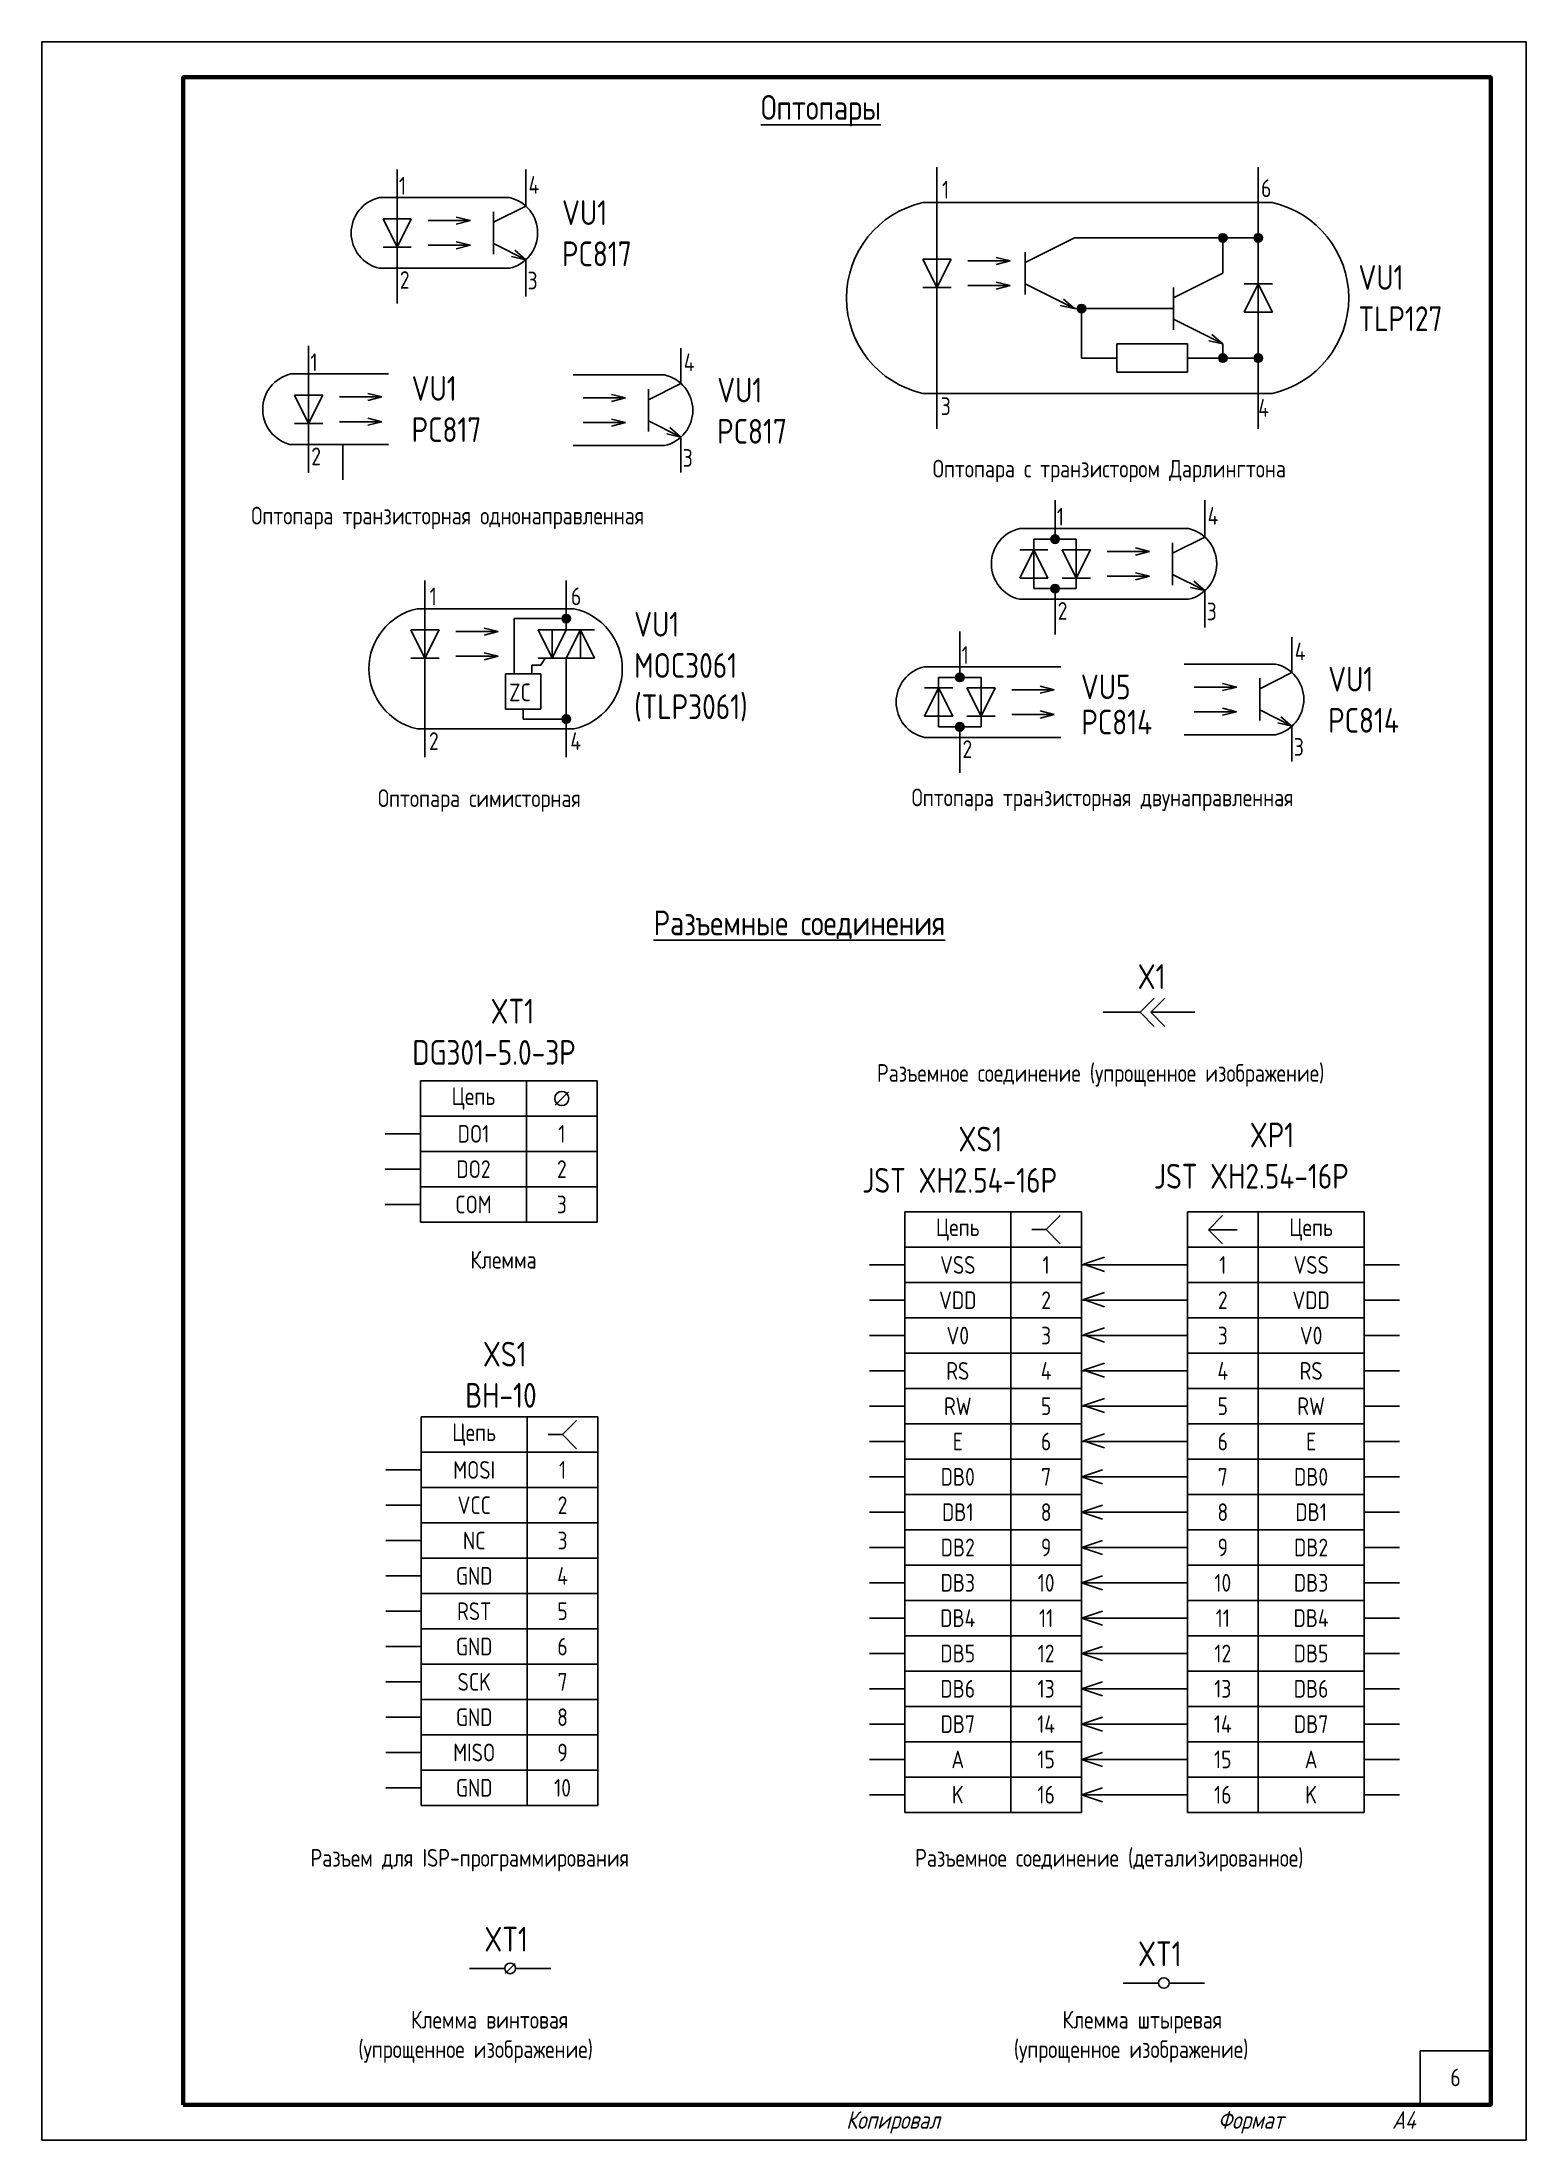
# Model space of a CAD drawing. Header units: millimetres. Extents: x 0 to 3360, y 0 to 297.
# Drawn here: x 1260 to 1470, y 0 to 297 of the extents above; entities that cross this region are included whole.
import ezdxf

# ---------------------------------------------------------------- set-up
doc = ezdxf.new("R2010")
doc.units = ezdxf.units.MM
doc.header["$LTSCALE"] = 0.2
doc.styles.add('ГОСТ 2.304', font='CS_Gost2304.shx')

msp = doc.modelspace()

# ---------------------------------------------------------------- texts
at = {"style": 'ГОСТ 2.304'}
for s, height, p in [('1', 2.5, (1310.51, 275.41)), ('4', 2.5, (1328.86, 275.53)), ('1', 2.5, (1387.36, 274.86)), ('6', 2.5, (1432.51, 275.06)), ('2', 2.5, (1310.64, 262.08)), ('3', 2.5, (1328.72, 262)), ('1', 2.5, (1297.99, 250.43)), ('4', 2.5, (1350.82, 250.42)), ('3', 2.5, (1387.19, 244.21)), ('4', 2.5, (1432.11, 243.98)), ('2', 2.5, (1298.11, 237.11)), ('3', 2.5, (1350.68, 236.89)), ('1', 2.5, (1403.6, 228.56)), ('4', 2.5, (1424.95, 228.69)), ('1', 2.5, (1314.86, 217.29)), ('6', 2.5, (1334.86, 217.29)), ('2', 2.5, (1403.73, 215.23)), ('3', 2.5, (1424.82, 215.16)), ('1', 2.5, (1390.13, 208.99)), ('4', 2.5, (1437.28, 209.5)), ('ZC', 2.5, (1326.12, 203.7)), ('VU5', 3.5, (1407.01, 203.98)), ('PC814', 3.5, (1407.09, 198.99)), ('2', 2.5, (1314.77, 196.8)), ('4', 2.5, (1334.77, 196.8)), ('2', 2.5, (1390.26, 195.66)), ('3', 2.5, (1437.15, 195.97))]:
    msp.add_text(s, height=height, dxfattribs=at).set_placement(p)
for s, insert, char_height, width, attachment_point in [('\\pi81.737;{\\H0.14x;\\LОптопары}', (1280, 287.28), 25, 185, 4), ('\\pi13.517;Оптопара с транзистором Дарлингтона', (1372.53, 236.28), 2.5, 92.4707, 4), ('\\pi9.6084;Оптопара транзисторная однонаправленная', (1280, 229.63), 2.5, 92.5293, 4), ('\\pi27.531;Оптопара симисторная', (1280, 189.63), 2.5, 92.5, 4), ('\\pi10.562;Оптопара транзисторная двунаправленная', (1372.5, 189.74), 2.5, 92.5, 4), ('\\pi66.556;{\\H0.14x;\\LРазъемные соединения}', (1280, 172.04), 25, 185, 4), ('\\pi2.9132;X1', (1412.13, 166.46), 3.5, 10.0263, 1), ('\\pi5.6548;Разъемное соединение (упрощенное изображение)', (1372.5, 150.73), 2.5, 92.5, 4), ('Цепь', (1321.06, 147.46), 2.5, 15, 5), ('DO1', (1321.06, 142.46), 2.5, 15, 5), ('1', (1333.56, 142.46), 2.5, 10, 5), ('\\pi14.924;XS1\\P\\pi1.3181;JST XH2.54-16P', (1374.76, 143.46), 3.5, 36.9362, 1), ('\\pi14.881;XP1\\P\\pi1.3181;JST XH2.54-16P', (1416.03, 144.04), 3.5, 36.9362, 1), ('DO2', (1321.06, 137.46), 2.5, 15, 5), ('2', (1333.56, 137.46), 2.5, 10, 5), ('COM', (1321.06, 132.46), 2.5, 15, 5), ('3', (1333.56, 132.46), 2.5, 10, 5), ('Цепь', (1389.59, 128.9), 2.5, 15, 5), ('Цепь', (1439.59, 128.9), 2.5, 15, 5), ('\\pi40.5;Клемма', (1280.12, 124.63), 2.5, 92.5, 4), ('VSS', (1389.59, 123.9), 2.5, 15, 5), ('1', (1402.09, 123.9), 2.5, 10, 5), ('1', (1427.09, 123.9), 2.5, 10, 5), ('VSS', (1439.59, 123.9), 2.5, 15, 5), ('VDD', (1389.59, 118.9), 2.5, 15, 5), ('2', (1402.09, 118.9), 2.5, 10, 5), ('2', (1427.09, 118.9), 2.5, 10, 5), ('VDD', (1439.59, 118.9), 2.5, 15, 5), ('\\pi6.1031;XS1\\P\\pi3.6094;BH-10 ', (1316.29, 113.02), 3.5, 19.2938, 1), ('V0', (1389.59, 113.9), 2.5, 15, 5), ('3', (1402.09, 113.9), 2.5, 10, 5), ('3', (1427.09, 113.9), 2.5, 10, 5), ('V0', (1439.59, 113.9), 2.5, 15, 5), ('RS', (1389.59, 108.9), 2.5, 15, 5), ('4', (1402.09, 108.9), 2.5, 10, 5), ('4', (1427.09, 108.9), 2.5, 10, 5), ('RS', (1439.59, 108.9), 2.5, 15, 5), ('RW', (1389.59, 103.9), 2.5, 15, 5), ('5', (1402.09, 103.9), 2.5, 10, 5), ('5', (1427.09, 103.9), 2.5, 10, 5), ('RW', (1439.59, 103.9), 2.5, 15, 5), ('Цепь', (1321.16, 99.88), 2.5, 15, 5), ('E', (1389.59, 98.9), 2.5, 15, 5), ('6', (1402.09, 98.9), 2.5, 10, 5), ('6', (1427.09, 98.9), 2.5, 10, 5), ('E', (1439.59, 98.9), 2.5, 15, 5), ('MOSI', (1321.16, 94.88), 2.5, 15, 5), ('1', (1333.66, 94.88), 2.5, 10, 5), ('DB0', (1389.59, 93.9), 2.5, 15, 5), ('7', (1402.09, 93.9), 2.5, 10, 5), ('7', (1427.09, 93.9), 2.5, 10, 5), ('DB0', (1439.59, 93.9), 2.5, 15, 5), ('VCC', (1321.16, 89.88), 2.5, 15, 5), ('2', (1333.66, 89.88), 2.5, 10, 5), ('DB1', (1389.59, 88.9), 2.5, 15, 5), ('8', (1402.09, 88.9), 2.5, 10, 5), ('8', (1427.09, 88.9), 2.5, 10, 5), ('DB1', (1439.59, 88.9), 2.5, 15, 5), ('NC', (1321.16, 84.88), 2.5, 15, 5), ('3', (1333.66, 84.88), 2.5, 10, 5), ('DB2', (1389.59, 83.9), 2.5, 15, 5), ('9', (1402.09, 83.9), 2.5, 10, 5), ('9', (1427.09, 83.9), 2.5, 10, 5), ('DB2', (1439.59, 83.9), 2.5, 15, 5), ('GND', (1321.16, 79.88), 2.5, 15, 5), ('4', (1333.66, 79.88), 2.5, 10, 5), ('DB3', (1389.59, 78.9), 2.5, 15, 5), ('10', (1402.09, 78.9), 2.5, 10, 5), ('10', (1427.09, 78.9), 2.5, 10, 5), ('DB3', (1439.59, 78.9), 2.5, 15, 5), ('RST', (1321.16, 74.88), 2.5, 15, 5), ('5', (1333.66, 74.88), 2.5, 10, 5), ('DB4', (1389.59, 73.9), 2.5, 15, 5), ('11', (1402.09, 73.9), 2.5, 10, 5), ('11', (1427.09, 73.9), 2.5, 10, 5), ('DB4', (1439.59, 73.9), 2.5, 15, 5), ('GND', (1321.16, 69.88), 2.5, 15, 5), ('6', (1333.66, 69.88), 2.5, 10, 5), ('DB5', (1389.59, 68.9), 2.5, 15, 5), ('12', (1402.09, 68.9), 2.5, 10, 5), ('12', (1427.09, 68.9), 2.5, 10, 5), ('DB5', (1439.59, 68.9), 2.5, 15, 5), ('SCK', (1321.16, 64.88), 2.5, 15, 5), ('7', (1333.66, 64.88), 2.5, 10, 5), ('DB6', (1389.59, 63.9), 2.5, 15, 5), ('13', (1402.09, 63.9), 2.5, 10, 5), ('13', (1427.09, 63.9), 2.5, 10, 5), ('DB6', (1439.59, 63.9), 2.5, 15, 5), ('GND', (1321.16, 59.88), 2.5, 15, 5), ('8', (1333.66, 59.88), 2.5, 10, 5), ('DB7', (1389.59, 58.9), 2.5, 15, 5), ('14', (1402.09, 58.9), 2.5, 10, 5), ('14', (1427.09, 58.9), 2.5, 10, 5), ('DB7', (1439.59, 58.9), 2.5, 15, 5), ('MISO', (1321.16, 54.88), 2.5, 15, 5), ('9', (1333.66, 54.88), 2.5, 10, 5), ('A', (1389.59, 53.9), 2.5, 15, 5), ('15', (1402.09, 53.9), 2.5, 10, 5), ('15', (1427.09, 53.9), 2.5, 10, 5), ('A', (1439.59, 53.9), 2.5, 15, 5), ('GND', (1321.16, 49.88), 2.5, 15, 5), ('10', (1333.66, 49.88), 2.5, 10, 5), ('K', (1389.59, 48.9), 2.5, 15, 5), ('16', (1402.09, 48.9), 2.5, 10, 5), ('16', (1427.09, 48.9), 2.5, 10, 5), ('K', (1439.59, 48.9), 2.5, 15, 5), ('\\pi18;Разъем для ISP-программирования', (1280, 39.63), 2.5, 92.5, 4), ('\\pi11.061;Разъемное соединение (детализированное)', (1372.5, 39.63), 2.5, 92.5, 4), ('\\pi32.201;Клемма винтовая\\P\\pi24.76;(упрощенное изображение)', (1280, 14.63), 2.5, 92.5264, 4), ('\\pi31.896;Клемма штыревая\\P\\pi25.018;(упрощенное изображение)', (1372.5, 14.63), 2.5, 93.0416, 4), ('\\pi4.2992;6', (1455, 8.88), 2.5, 10, 4), ('{\\Q15;Копировал}', (1373.79, 2.52), 2.5, 41.2143, 4), ('{\\Q15;Формат            А4}', (1426.39, 2.52), 2.5, 38.6068, 4)]:
    msp.add_mtext(s, dxfattribs=dict(at, insert=insert, char_height=char_height, width=width, attachment_point=attachment_point))
at = {"char_height": 3.5, "attachment_point": 1, "style": 'ГОСТ 2.304'}
for s, width, insert in [('VU1\\PPC817', 20.5111, (1333.59, 274.61)), ('VU1\\PTLP127', 20.5111, (1446.29, 265.43)), ('VU1\\PPC817', 20.5111, (1312.31, 249.73)), ('VU1\\PPC817', 20.5111, (1355.55, 249.49)), ('VU1\\PMOC3061\\P(TLP3061)', 20.5111, (1343.8, 216.34)), ('VU1\\PPC814', 20.5111, (1442.01, 208.57)), ('\\pi19.229;XT1\\P\\pi8.1605;DG301-5.0-3P ', 45.8085, (1304.25, 161.56)), ('\\pi-0.66692;XT1', 6.0162, (1323.26, 30.2)), ('\\pi-0.66692;XT1', 6.0162, (1415.76, 28.14))]:
    msp.add_mtext_dynamic_manual_height_columns(s, width=width, gutter_width=25, heights=[0], dxfattribs=dict(at, insert=insert))

# ---------------------------------------------------------------- hatches: boundary and pattern name
h = msp.add_hatch(color=256)
h.dxf.hatch_style = 1
h.paths.add_polyline_path([(1427.71, 269.28, 1), (1426.51, 269.28, 1)])
h = msp.add_hatch(color=256)
h.dxf.hatch_style = 1
h.paths.add_polyline_path([(1432.71, 269.28, 1), (1431.51, 269.28, 1)])
h = msp.add_hatch(color=256)
h.dxf.hatch_style = 1
h.paths.add_polyline_path([(1407.71, 259.28, 1), (1406.51, 259.28, 1)])
h = msp.add_hatch(color=256)
h.dxf.hatch_style = 1
h.paths.add_polyline_path([(1427.71, 252.28, 1), (1426.51, 252.28, 1)])
h = msp.add_hatch(color=256)
h.dxf.hatch_style = 1
h.paths.add_polyline_path([(1432.71, 252.28, 1), (1431.51, 252.28, 1)])
h = msp.add_hatch(color=256)
h.dxf.hatch_style = 1
h.paths.add_polyline_path([(1403.95, 226.64, 1), (1402.75, 226.64, 1)])
h = msp.add_hatch(color=256)
h.dxf.hatch_style = 1
h.paths.add_polyline_path([(1403.95, 219.64, 1), (1402.75, 219.64, 1)])
h = msp.add_hatch(color=256)
h.dxf.hatch_style = 1
h.paths.add_polyline_path([(1333.59, 215.39, -1), (1334.79, 215.39, -1)])
h = msp.add_hatch(color=256)
h.dxf.hatch_style = 1
h.paths.add_polyline_path([(1390.48, 207.07, 1), (1389.28, 207.07, 1)])
h = msp.add_hatch(color=256)
h.dxf.hatch_style = 1
h.paths.add_polyline_path([(1334.79, 201.18, 1), (1333.59, 201.18, 1)])
h = msp.add_hatch(color=256)
h.dxf.hatch_style = 1
h.paths.add_polyline_path([(1390.48, 200.07, 1), (1389.28, 200.07, 1)])

# ---------------------------------------------------------------- linework, layer by layer
at = {"linetype": 'Continuous', "lineweight": 60}
msp.add_line((1280, 292.02), (1280, 172.02), dxfattribs=at)
for p, q in [((1386.64, 274.28), (1386.64, 279.28)), ((1432.11, 274.28), (1432.11, 279.28)), ((1310.26, 274.99), (1310.26, 278.99)), ((1328.46, 273.78), (1328.46, 278.99)), ((1307.76, 274.99), (1326.13, 274.99)), ((1310.26, 273.49), (1310.26, 274.99)), ((1310.26, 271.99), (1310.26, 273.49)), ((1323.88, 271.49), (1328.46, 273.78)), ((1434.11, 274.28), (1384.64, 274.28)), ((1386.64, 269.28), (1386.64, 274.28)), ((1432.11, 269.28), (1432.11, 274.28)), ((1310.26, 271.99), (1308.26, 271.99)), ((1308.26, 271.99), (1310.26, 267.99)), ((1310.26, 267.99), (1310.26, 271.99)), ((1310.26, 271.99), (1312.26, 271.99)), ((1312.26, 271.99), (1310.26, 267.99)), ((1320.63, 271.74), (1314.63, 271.74)), ((1318.63, 272.24), (1320.63, 271.74)), ((1320.63, 271.74), (1318.63, 271.24)), ((1323.88, 269.99), (1323.88, 272.99)), ((1308.26, 267.99), (1312.26, 267.99)), ((1310.26, 267.99), (1310.26, 266.49)), ((1320.63, 268.24), (1314.63, 268.24)), ((1318.63, 268.74), (1320.63, 268.24)), ((1320.63, 268.24), (1318.63, 267.74)), ((1323.88, 269.99), (1323.88, 266.99)), ((1328.46, 266.2), (1323.88, 268.49)), ((1326.9, 267.55), (1328.46, 266.2)), ((1386.64, 259.28), (1386.64, 269.28)), ((1386.64, 266.28), (1386.64, 268.28)), ((1399.11, 265.78), (1406.11, 269.28)), ((1406.11, 269.28), (1427.11, 269.28)), ((1427.11, 264.28), (1427.11, 269.28)), ((1427.11, 269.28), (1432.11, 269.28)), ((1432.11, 252.28), (1432.11, 269.28)), ((1326.13, 264.99), (1307.76, 264.99)), ((1310.26, 266.49), (1310.26, 264.99)), ((1310.26, 264.99), (1310.26, 260.99)), ((1310.26, 264.99), (1310.26, 259.99)), ((1328.46, 266.2), (1326.45, 266.65)), ((1328.46, 266.2), (1328.46, 260.99)), ((1386.64, 266.28), (1384.64, 266.28)), ((1384.64, 266.28), (1386.64, 262.28)), ((1386.64, 262.28), (1386.64, 266.28)), ((1386.64, 266.28), (1388.64, 266.28)), ((1388.64, 266.28), (1386.64, 262.28)), ((1397.02, 266.03), (1391.02, 266.03)), ((1395.02, 266.53), (1397.02, 266.03)), ((1397.02, 266.03), (1395.02, 265.53)), ((1399.11, 264.28), (1399.11, 267.28)), ((1399.11, 264.28), (1399.11, 267.28)), ((1432.11, 265.78), (1432.11, 255.78)), ((1432.11, 262.78), (1432.11, 264.78)), ((1384.64, 262.28), (1388.64, 262.28)), ((1386.64, 262.28), (1386.64, 260.28)), ((1397.01, 262.53), (1391.01, 262.53)), ((1395.01, 263.03), (1397.01, 262.53)), ((1397.01, 262.53), (1395.01, 262.03)), ((1399.11, 264.28), (1399.11, 261.28)), ((1399.11, 264.28), (1399.11, 261.28)), ((1406.11, 259.28), (1399.11, 262.78)), ((1420.11, 260.78), (1427.11, 264.28)), ((1420.11, 259.28), (1420.11, 262.28)), ((1434.11, 262.78), (1430.11, 262.78)), ((1430.11, 258.78), (1432.11, 262.78)), ((1432.11, 262.78), (1432.11, 258.78)), ((1434.11, 258.78), (1432.11, 262.78)), ((1386.64, 259.28), (1386.64, 247.28)), ((1406.11, 259.28), (1404.09, 259.72)), ((1404.54, 260.62), (1406.11, 259.28)), ((1420.11, 259.28), (1406.11, 259.28)), ((1407.11, 252.28), (1407.11, 259.28)), ((1420.11, 259.28), (1420.11, 256.28)), ((1432.11, 258.78), (1430.11, 258.78)), ((1432.11, 258.78), (1434.11, 258.78)), ((1432.11, 258.78), (1432.11, 256.78)), ((1427.11, 254.28), (1420.11, 257.78)), ((1425.55, 255.62), (1427.11, 254.28)), ((1297.73, 250.02), (1297.73, 254.02)), ((1350.42, 248.67), (1350.42, 253.67)), ((1412.11, 254.28), (1422.11, 254.28)), ((1412.11, 250.28), (1412.11, 254.28)), ((1422.11, 254.28), (1422.11, 250.28)), ((1427.11, 254.28), (1425.1, 254.72)), ((1427.11, 252.28), (1427.11, 254.28)), ((1295.23, 250.02), (1309.02, 250.02)), ((1297.73, 248.52), (1297.73, 250.02)), ((1335.15, 249.88), (1348.09, 249.88)), ((1412.11, 252.28), (1407.11, 252.28)), ((1422.11, 250.28), (1412.11, 250.28)), ((1422.11, 252.28), (1427.11, 252.28)), ((1427.11, 252.28), (1432.11, 252.28)), ((1432.11, 252.28), (1432.11, 247.28)), ((1297.73, 247.02), (1295.73, 247.02)), ((1295.73, 247.02), (1297.73, 243.02)), ((1297.73, 247.02), (1297.73, 248.52)), ((1297.73, 243.02), (1297.73, 247.02)), ((1297.73, 247.02), (1299.73, 247.02)), ((1299.73, 247.02), (1297.73, 243.02)), ((1308.11, 246.77), (1302.11, 246.77)), ((1306.11, 247.27), (1308.11, 246.77)), ((1308.11, 246.77), (1306.11, 246.27)), ((1342.59, 246.63), (1336.59, 246.63)), ((1340.59, 247.13), (1342.59, 246.63)), ((1342.59, 246.63), (1340.59, 246.13)), ((1345.84, 246.38), (1350.42, 248.67)), ((1345.84, 244.88), (1345.84, 247.88)), ((1434.11, 247.28), (1384.64, 247.28)), ((1386.64, 247.28), (1386.64, 242.28)), ((1432.11, 247.28), (1432.11, 242.28)), ((1306.1, 243.77), (1308.1, 243.27)), ((1340.59, 243.63), (1342.59, 243.13)), ((1345.84, 244.88), (1345.84, 241.88)), ((1295.73, 243.02), (1299.73, 243.02)), ((1297.73, 243.02), (1297.73, 241.52)), ((1297.73, 241.52), (1297.73, 240.02)), ((1308.1, 243.27), (1302.1, 243.27)), ((1308.1, 243.27), (1306.1, 242.77)), ((1342.59, 243.13), (1336.59, 243.13)), ((1342.59, 243.13), (1340.59, 242.63)), ((1350.42, 241.09), (1345.84, 243.38)), ((1350.42, 241.09), (1348.41, 241.54)), ((1348.86, 242.43), (1350.42, 241.09)), ((1350.42, 241.09), (1350.42, 236.09)), ((1309.02, 240.02), (1295.23, 240.02)), ((1297.73, 240.02), (1297.73, 236.02)), ((1302.56, 240.02), (1302.56, 235.02)), ((1348.09, 239.88), (1335.15, 239.88)), ((1403.35, 228.14), (1403.35, 232.14)), ((1424.55, 226.93), (1424.55, 232.14)), ((1398.35, 228.14), (1422.23, 228.14)), ((1400.35, 225.14), (1400.35, 226.64)), ((1400.35, 226.64), (1406.35, 226.64)), ((1403.35, 226.64), (1403.35, 228.14)), ((1406.35, 225.14), (1406.35, 226.64)), ((1419.98, 224.64), (1424.55, 226.93)), ((1419.98, 223.14), (1419.98, 226.14)), ((1402.35, 225.14), (1398.35, 225.14)), ((1398.35, 221.14), (1400.35, 225.14)), ((1400.35, 225.14), (1400.35, 221.14)), ((1402.35, 221.14), (1400.35, 225.14)), ((1406.35, 225.14), (1404.35, 225.14)), ((1404.35, 225.14), (1406.35, 221.14)), ((1406.35, 221.14), (1406.35, 225.14)), ((1406.35, 225.14), (1408.35, 225.14)), ((1408.35, 225.14), (1406.35, 221.14)), ((1416.73, 224.89), (1410.73, 224.89)), ((1414.73, 225.39), (1416.73, 224.89)), ((1416.73, 224.89), (1414.73, 224.39)), ((1419.98, 223.14), (1419.98, 220.14)), ((1314.19, 216.79), (1314.19, 220.79)), ((1334.19, 216.79), (1334.19, 220.79)), ((1400.35, 221.14), (1398.35, 221.14)), ((1400.35, 221.14), (1402.35, 221.14)), ((1400.35, 221.14), (1400.35, 219.64)), ((1404.35, 221.14), (1408.35, 221.14)), ((1406.35, 221.14), (1406.35, 219.64)), ((1416.72, 221.39), (1410.72, 221.39)), ((1414.72, 221.89), (1416.72, 221.39)), ((1416.72, 221.39), (1414.72, 220.89)), ((1424.55, 219.36), (1419.98, 221.64)), ((1424.55, 219.36), (1422.54, 219.81)), ((1422.99, 220.7), (1424.55, 219.36)), ((1314.19, 199.79), (1314.19, 216.81)), ((1422.23, 218.14), (1398.35, 218.14)), ((1400.35, 219.64), (1406.35, 219.64)), ((1403.35, 219.64), (1403.35, 218.14)), ((1403.35, 218.14), (1403.35, 214.14)), ((1403.35, 218.14), (1403.35, 213.14)), ((1424.55, 219.36), (1424.55, 214.14)), ((1313.07, 216.79), (1334.19, 216.79)), ((1314.19, 209.79), (1314.19, 216.79)), ((1314.19, 213.81), (1314.19, 215.81)), ((1322.57, 214.06), (1324.57, 213.56)), ((1334.19, 215.39), (1326.82, 215.39)), ((1326.82, 207.56), (1326.82, 215.39)), ((1334.19, 213.81), (1334.19, 216.79)), ((1334.19, 216.79), (1335.32, 216.79)), ((1314.19, 213.81), (1312.19, 213.81)), ((1312.19, 213.81), (1314.19, 209.81)), ((1314.19, 209.81), (1314.19, 213.81)), ((1314.19, 213.81), (1316.19, 213.81)), ((1316.19, 213.81), (1314.19, 209.81)), ((1324.57, 213.56), (1318.57, 213.56)), ((1324.57, 213.56), (1322.57, 213.06)), ((1332.19, 213.81), (1330.19, 213.81)), ((1330.19, 213.81), (1332.19, 209.81)), ((1332.19, 209.81), (1332.19, 213.81)), ((1332.19, 213.81), (1334.19, 213.81)), ((1334.19, 213.81), (1332.19, 209.81)), ((1338.19, 213.81), (1334.19, 213.81)), ((1334.19, 209.81), (1336.19, 213.81)), ((1336.19, 213.81), (1336.19, 209.81)), ((1338.19, 209.81), (1336.19, 213.81)), ((1389.88, 208.57), (1389.88, 213.57)), ((1389.88, 208.57), (1389.88, 212.57)), ((1436.88, 207.75), (1436.88, 212.75)), ((1312.19, 209.81), (1316.19, 209.81)), ((1314.19, 209.81), (1314.19, 207.81)), ((1324.57, 210.06), (1318.57, 210.06)), ((1322.57, 210.56), (1324.57, 210.06)), ((1324.57, 210.06), (1322.57, 209.56)), ((1329.32, 208.81), (1330.57, 208.81)), ((1329.32, 207.56), (1329.32, 208.81)), ((1330.19, 209.81), (1334.19, 209.81)), ((1332.19, 209.81), (1330.19, 209.81)), ((1330.57, 208.81), (1331.19, 209.81)), ((1336.19, 209.81), (1334.19, 209.81)), ((1334.19, 209.81), (1334.19, 199.54)), ((1336.19, 209.81), (1338.19, 209.81)), ((1384.88, 208.57), (1404.16, 208.57)), ((1389.88, 207.07), (1389.88, 208.57)), ((1421.61, 208.96), (1434.56, 208.96)), ((1325.57, 207.56), (1330.57, 207.56)), ((1325.57, 202.56), (1325.57, 207.56)), ((1325.57, 207.56), (1328.07, 207.56)), ((1328.07, 207.56), (1330.57, 207.56)), ((1330.57, 207.56), (1330.57, 202.56)), ((1388.88, 205.57), (1384.88, 205.57)), ((1384.88, 201.57), (1386.88, 205.57)), ((1386.88, 205.57), (1386.88, 207.07)), ((1386.88, 207.07), (1392.88, 207.07)), ((1386.88, 205.57), (1386.88, 201.57)), ((1388.88, 201.57), (1386.88, 205.57)), ((1392.88, 205.57), (1390.88, 205.57)), ((1390.88, 205.57), (1392.88, 201.57)), ((1392.88, 205.57), (1392.88, 207.07)), ((1392.88, 201.57), (1392.88, 205.57)), ((1392.88, 205.57), (1394.88, 205.57)), ((1394.88, 205.57), (1392.88, 201.57)), ((1403.25, 205.32), (1397.25, 205.32)), ((1401.25, 205.82), (1403.25, 205.32)), ((1403.25, 205.32), (1401.25, 204.82)), ((1429.06, 205.71), (1423.06, 205.71)), ((1427.06, 206.21), (1429.06, 205.71)), ((1429.06, 205.71), (1427.06, 205.21)), ((1432.31, 205.46), (1436.88, 207.75)), ((1432.31, 203.96), (1432.31, 206.96)), ((1330.57, 202.56), (1325.57, 202.56)), ((1328.07, 202.56), (1328.07, 201.18)), ((1401.25, 202.32), (1403.25, 201.82)), ((1429.05, 202.21), (1423.05, 202.21)), ((1427.05, 202.71), (1429.05, 202.21)), ((1429.05, 202.21), (1427.05, 201.71)), ((1432.31, 203.96), (1432.31, 200.96)), ((1436.88, 200.17), (1432.31, 202.46)), ((1335.32, 199.79), (1313.07, 199.79)), ((1314.19, 199.79), (1314.19, 195.79)), ((1328.07, 201.18), (1334.19, 201.18)), ((1334.19, 199.79), (1334.19, 195.79)), ((1386.88, 201.57), (1384.88, 201.57)), ((1386.88, 201.57), (1388.88, 201.57)), ((1386.88, 201.57), (1386.88, 200.07)), ((1386.88, 200.07), (1392.88, 200.07)), ((1389.88, 200.07), (1389.88, 198.57)), ((1390.88, 201.57), (1394.88, 201.57)), ((1392.88, 201.57), (1392.88, 200.07)), ((1403.25, 201.82), (1397.25, 201.82)), ((1403.25, 201.82), (1401.25, 201.32)), ((1436.88, 200.17), (1434.87, 200.62)), ((1435.32, 201.51), (1436.88, 200.17)), ((1436.88, 200.17), (1436.88, 195.17)), ((1404.16, 198.57), (1384.88, 198.57)), ((1389.88, 198.57), (1389.88, 194.57)), ((1389.88, 198.57), (1389.88, 193.57)), ((1434.56, 198.96), (1421.61, 198.96)), ((1415.4, 159.67), (1417.4, 161.67)), ((1418.9, 161.67), (1416.9, 159.67)), ((1410.15, 159.67), (1415.4, 159.67)), ((1417.4, 157.67), (1415.4, 159.67)), ((1423.15, 159.67), (1416.9, 159.67)), ((1416.9, 159.67), (1418.9, 157.67)), ((1313.56, 149.96), (1328.56, 149.96)), ((1313.56, 149.96), (1313.56, 144.96)), ((1328.56, 144.96), (1328.56, 149.96)), ((1328.56, 149.96), (1338.56, 149.96)), ((1338.56, 149.96), (1338.56, 144.96)), ((1334.5, 148.4), (1332.61, 146.52)), ((1313.56, 144.96), (1328.56, 144.96)), ((1328.56, 144.96), (1313.56, 144.96)), ((1313.56, 144.96), (1313.56, 139.96)), ((1328.56, 139.96), (1328.56, 144.96)), ((1328.56, 144.96), (1338.56, 144.96)), ((1338.56, 144.96), (1328.56, 144.96)), ((1338.56, 144.96), (1338.56, 139.96)), ((1313.56, 142.46), (1308.56, 142.46)), ((1328.56, 139.96), (1313.56, 139.96)), ((1313.56, 139.96), (1313.56, 134.96)), ((1328.56, 134.96), (1328.56, 139.96)), ((1328.56, 139.96), (1333.56, 139.96)), ((1338.56, 139.96), (1328.56, 139.96)), ((1338.56, 139.96), (1338.56, 134.96)), ((1313.56, 137.46), (1308.56, 137.46)), ((1328.56, 134.96), (1313.56, 134.96)), ((1313.56, 134.96), (1313.56, 129.96)), ((1338.56, 134.96), (1328.56, 134.96)), ((1328.56, 129.96), (1328.56, 134.96)), ((1338.56, 134.96), (1338.56, 129.96)), ((1313.56, 132.46), (1308.56, 132.46)), ((1382.09, 131.4), (1397.09, 131.4)), ((1382.09, 131.4), (1382.09, 126.4)), ((1397.09, 126.4), (1397.09, 131.4)), ((1397.09, 131.4), (1407.09, 131.4)), ((1402.09, 128.9), (1404.09, 130.9)), ((1407.09, 131.4), (1407.09, 126.4)), ((1422.09, 126.4), (1422.09, 131.4)), ((1432.09, 131.4), (1422.09, 131.4)), ((1422.09, 131.4), (1432.09, 131.4)), ((1427.05, 130.89), (1425.05, 128.89)), ((1432.09, 131.4), (1432.09, 126.4)), ((1432.09, 131.4), (1447.09, 131.4)), ((1447.09, 126.4), (1447.09, 131.4)), ((1328.56, 129.96), (1313.56, 129.96)), ((1328.56, 129.96), (1333.56, 129.96)), ((1338.56, 129.96), (1328.56, 129.96)), ((1400.05, 128.9), (1402.09, 128.9)), ((1404.09, 126.9), (1402.09, 128.9)), ((1425.05, 128.89), (1427.05, 126.89)), ((1425.05, 128.89), (1427.09, 128.89)), ((1427.09, 128.89), (1429.14, 128.89)), ((1382.09, 126.4), (1397.09, 126.4)), ((1397.09, 126.4), (1382.09, 126.4)), ((1382.09, 126.4), (1382.09, 121.4)), ((1397.09, 121.4), (1397.09, 126.4)), ((1397.09, 126.4), (1407.09, 126.4)), ((1407.09, 126.4), (1397.09, 126.4)), ((1407.09, 126.4), (1407.09, 121.4)), ((1410.37, 124.99), (1407.37, 123.99)), ((1422.09, 126.4), (1432.09, 126.4)), ((1432.09, 126.4), (1422.09, 126.4)), ((1422.09, 126.4), (1422.09, 121.4)), ((1432.09, 126.4), (1432.09, 121.4)), ((1432.09, 126.4), (1447.09, 126.4)), ((1447.09, 126.4), (1432.09, 126.4)), ((1447.09, 121.4), (1447.09, 126.4)), ((1377.09, 123.9), (1382.09, 123.9)), ((1410.37, 122.99), (1407.37, 123.99)), ((1382.09, 118.9), (1377.09, 118.9)), ((1397.09, 121.4), (1382.09, 121.4)), ((1382.09, 121.4), (1382.09, 116.4)), ((1397.09, 116.4), (1397.09, 121.4)), ((1397.09, 121.4), (1402.09, 121.4)), ((1407.09, 121.4), (1397.09, 121.4)), ((1407.09, 121.4), (1407.09, 116.4)), ((1410.37, 119.99), (1407.37, 118.99)), ((1410.37, 117.99), (1407.37, 118.99)), ((1422.09, 121.4), (1427.09, 121.4)), ((1432.09, 121.4), (1422.09, 121.4)), ((1422.09, 121.4), (1422.09, 116.4)), ((1432.09, 121.4), (1432.09, 116.4)), ((1447.09, 121.4), (1432.09, 121.4)), ((1447.09, 116.4), (1447.09, 121.4)), ((1397.09, 116.4), (1382.09, 116.4)), ((1382.09, 116.4), (1382.09, 111.4)), ((1407.09, 116.4), (1397.09, 116.4)), ((1397.09, 111.4), (1397.09, 116.4)), ((1407.09, 116.4), (1407.09, 111.4)), ((1432.09, 116.4), (1422.09, 116.4)), ((1422.09, 116.4), (1422.09, 111.4)), ((1432.09, 116.4), (1432.09, 111.4)), ((1447.09, 116.4), (1432.09, 116.4)), ((1447.09, 111.4), (1447.09, 116.4)), ((1382.09, 113.9), (1377.09, 113.9)), ((1410.37, 114.99), (1407.37, 113.99)), ((1410.37, 112.99), (1407.37, 113.99)), ((1397.09, 111.4), (1382.09, 111.4)), ((1382.09, 111.4), (1382.09, 106.4)), ((1397.09, 106.4), (1397.09, 111.4)), ((1397.09, 111.4), (1402.09, 111.4)), ((1407.09, 111.4), (1397.09, 111.4)), ((1407.09, 111.4), (1407.09, 106.4)), ((1410.37, 109.99), (1407.37, 108.99)), ((1422.09, 111.4), (1427.09, 111.4)), ((1432.09, 111.4), (1422.09, 111.4)), ((1422.09, 111.4), (1422.09, 106.4)), ((1432.09, 111.4), (1432.09, 106.4)), ((1447.09, 111.4), (1432.09, 111.4)), ((1447.09, 106.4), (1447.09, 111.4)), ((1382.09, 108.9), (1377.09, 108.9)), ((1410.37, 107.99), (1407.37, 108.99)), ((1397.09, 106.4), (1382.09, 106.4)), ((1382.09, 106.4), (1382.09, 101.4)), ((1407.09, 106.4), (1397.09, 106.4)), ((1397.09, 101.4), (1397.09, 106.4)), ((1407.09, 106.4), (1407.09, 101.4)), ((1410.37, 104.99), (1407.37, 103.99)), ((1410.37, 102.99), (1407.37, 103.99)), ((1432.09, 106.4), (1422.09, 106.4)), ((1422.09, 106.4), (1422.09, 101.4)), ((1432.09, 106.4), (1432.09, 101.4)), ((1447.09, 106.4), (1432.09, 106.4)), ((1447.09, 101.4), (1447.09, 106.4)), ((1313.66, 102.38), (1328.66, 102.38)), ((1313.66, 102.38), (1313.66, 97.38)), ((1328.66, 97.38), (1328.66, 102.38)), ((1328.66, 102.38), (1338.66, 102.38)), ((1333.66, 99.88), (1335.66, 101.88)), ((1338.66, 102.38), (1338.66, 97.38)), ((1382.09, 103.9), (1377.09, 103.9)), ((1397.09, 101.4), (1382.09, 101.4)), ((1382.09, 101.4), (1382.09, 96.4)), ((1397.09, 96.4), (1397.09, 101.4)), ((1397.09, 101.4), (1402.09, 101.4)), ((1407.09, 101.4), (1397.09, 101.4)), ((1407.09, 101.4), (1407.09, 96.4)), ((1422.09, 101.4), (1427.09, 101.4)), ((1432.09, 101.4), (1422.09, 101.4)), ((1422.09, 101.4), (1422.09, 96.4)), ((1432.09, 101.4), (1432.09, 96.4)), ((1447.09, 101.4), (1432.09, 101.4)), ((1447.09, 96.4), (1447.09, 101.4)), ((1331.62, 99.88), (1333.66, 99.88)), ((1335.66, 97.88), (1333.66, 99.88)), ((1382.09, 98.9), (1377.09, 98.9)), ((1410.37, 99.99), (1407.37, 98.99)), ((1410.37, 97.99), (1407.37, 98.99)), ((1313.66, 97.38), (1328.66, 97.38)), ((1328.66, 97.38), (1313.66, 97.38)), ((1313.66, 97.38), (1313.66, 92.38)), ((1328.66, 92.38), (1328.66, 97.38)), ((1328.66, 97.38), (1338.66, 97.38)), ((1338.66, 97.38), (1328.66, 97.38)), ((1338.66, 97.38), (1338.66, 92.38)), ((1397.09, 96.4), (1382.09, 96.4)), ((1382.09, 96.4), (1382.09, 91.4)), ((1407.09, 96.4), (1397.09, 96.4)), ((1397.09, 91.4), (1397.09, 96.4)), ((1407.09, 96.4), (1407.09, 91.4)), ((1432.09, 96.4), (1422.09, 96.4)), ((1422.09, 96.4), (1422.09, 91.4)), ((1432.09, 96.4), (1432.09, 91.4)), ((1447.09, 96.4), (1432.09, 96.4)), ((1447.09, 91.4), (1447.09, 96.4)), ((1313.66, 94.88), (1308.66, 94.88)), ((1328.66, 92.38), (1313.66, 92.38)), ((1313.66, 92.38), (1313.66, 87.38)), ((1318.66, 92.38), (1328.66, 92.38)), ((1328.66, 87.38), (1328.66, 92.38)), ((1328.66, 92.38), (1333.66, 92.38)), ((1338.66, 92.38), (1328.66, 92.38)), ((1338.66, 92.38), (1338.66, 87.38)), ((1410.09, 94.9), (1407.09, 93.9)), ((1410.09, 92.9), (1407.09, 93.9)), ((1313.66, 89.88), (1308.66, 89.88)), ((1397.09, 91.4), (1382.09, 91.4)), ((1382.09, 91.4), (1382.09, 86.4)), ((1397.09, 86.4), (1397.09, 91.4)), ((1397.09, 91.4), (1402.09, 91.4)), ((1407.09, 91.4), (1397.09, 91.4)), ((1407.09, 91.4), (1407.09, 86.4)), ((1410.09, 89.9), (1407.09, 88.9)), ((1422.09, 91.4), (1427.09, 91.4)), ((1432.09, 91.4), (1422.09, 91.4)), ((1422.09, 91.4), (1422.09, 86.4)), ((1432.09, 91.4), (1432.09, 86.4)), ((1447.09, 91.4), (1432.09, 91.4)), ((1447.09, 86.4), (1447.09, 91.4)), ((1328.66, 87.38), (1313.66, 87.38)), ((1313.66, 87.38), (1313.66, 82.38)), ((1338.66, 87.38), (1328.66, 87.38)), ((1328.66, 82.38), (1328.66, 87.38)), ((1338.66, 87.38), (1338.66, 82.38)), ((1397.09, 86.4), (1382.09, 86.4)), ((1382.09, 86.4), (1382.09, 81.4)), ((1407.09, 86.4), (1397.09, 86.4)), ((1397.09, 81.4), (1397.09, 86.4)), ((1410.09, 87.9), (1407.09, 88.9)), ((1407.09, 86.4), (1407.09, 81.4)), ((1432.09, 86.4), (1422.09, 86.4)), ((1422.09, 86.4), (1422.09, 81.4)), ((1432.09, 86.4), (1432.09, 81.4)), ((1447.09, 86.4), (1432.09, 86.4)), ((1447.09, 81.4), (1447.09, 86.4)), ((1313.66, 84.88), (1308.66, 84.88)), ((1410.09, 84.9), (1407.09, 83.9)), ((1410.09, 82.9), (1407.09, 83.9)), ((1328.66, 82.38), (1313.66, 82.38)), ((1313.66, 82.38), (1313.66, 77.38)), ((1318.66, 82.38), (1328.66, 82.38)), ((1328.66, 77.38), (1328.66, 82.38)), ((1328.66, 82.38), (1333.66, 82.38)), ((1338.66, 82.38), (1328.66, 82.38)), ((1338.66, 82.38), (1338.66, 77.38)), ((1397.09, 81.4), (1382.09, 81.4)), ((1382.09, 81.4), (1382.09, 76.4)), ((1397.09, 76.4), (1397.09, 81.4)), ((1397.09, 81.4), (1402.09, 81.4)), ((1407.09, 81.4), (1397.09, 81.4)), ((1407.09, 81.4), (1407.09, 76.4)), ((1422.09, 81.4), (1427.09, 81.4)), ((1432.09, 81.4), (1422.09, 81.4)), ((1422.09, 81.4), (1422.09, 76.4)), ((1432.09, 81.4), (1432.09, 76.4)), ((1447.09, 81.4), (1432.09, 81.4)), ((1447.09, 76.4), (1447.09, 81.4)), ((1313.66, 79.88), (1308.66, 79.88)), ((1328.66, 77.38), (1313.66, 77.38)), ((1313.66, 77.38), (1313.66, 72.38)), ((1338.66, 77.38), (1328.66, 77.38)), ((1328.66, 72.38), (1328.66, 77.38)), ((1338.66, 77.38), (1338.66, 72.38)), ((1410.09, 79.9), (1407.09, 78.9)), ((1410.09, 77.9), (1407.09, 78.9)), ((1313.66, 74.88), (1308.66, 74.88)), ((1397.09, 76.4), (1382.09, 76.4)), ((1382.09, 76.4), (1382.09, 71.4)), ((1407.09, 76.4), (1397.09, 76.4)), ((1397.09, 71.4), (1397.09, 76.4)), ((1407.09, 76.4), (1407.09, 71.4)), ((1410.09, 74.9), (1407.09, 73.9)), ((1432.09, 76.4), (1422.09, 76.4)), ((1422.09, 76.4), (1422.09, 71.4)), ((1432.09, 76.4), (1432.09, 71.4)), ((1447.09, 76.4), (1432.09, 76.4)), ((1447.09, 71.4), (1447.09, 76.4)), ((1328.66, 72.38), (1313.66, 72.38)), ((1313.66, 72.38), (1313.66, 67.38)), ((1318.66, 72.38), (1328.66, 72.38)), ((1328.66, 67.38), (1328.66, 72.38)), ((1328.66, 72.38), (1333.66, 72.38)), ((1338.66, 72.38), (1328.66, 72.38)), ((1338.66, 72.38), (1338.66, 67.38)), ((1382.09, 73.9), (1377.09, 73.9)), ((1397.09, 71.4), (1382.09, 71.4)), ((1382.09, 71.4), (1382.09, 66.4)), ((1397.09, 66.4), (1397.09, 71.4)), ((1397.09, 71.4), (1402.09, 71.4)), ((1407.09, 71.4), (1397.09, 71.4)), ((1410.09, 72.9), (1407.09, 73.9)), ((1407.09, 71.4), (1407.09, 66.4)), ((1422.09, 71.4), (1427.09, 71.4)), ((1432.09, 71.4), (1422.09, 71.4)), ((1422.09, 71.4), (1422.09, 66.4)), ((1432.09, 71.4), (1432.09, 66.4)), ((1447.09, 71.4), (1432.09, 71.4)), ((1447.09, 66.4), (1447.09, 71.4)), ((1313.66, 69.88), (1308.66, 69.88)), ((1382.09, 68.9), (1377.09, 68.9)), ((1410.09, 69.9), (1407.09, 68.9)), ((1410.09, 67.9), (1407.09, 68.9)), ((1328.66, 67.38), (1313.66, 67.38)), ((1313.66, 67.38), (1313.66, 62.38)), ((1338.66, 67.38), (1328.66, 67.38)), ((1328.66, 62.38), (1328.66, 67.38)), ((1338.66, 67.38), (1338.66, 62.38)), ((1397.09, 66.4), (1382.09, 66.4)), ((1382.09, 66.4), (1382.09, 61.4)), ((1407.09, 66.4), (1397.09, 66.4)), ((1397.09, 61.4), (1397.09, 66.4)), ((1407.09, 66.4), (1407.09, 61.4)), ((1432.09, 66.4), (1422.09, 66.4)), ((1422.09, 66.4), (1422.09, 61.4)), ((1432.09, 66.4), (1432.09, 61.4)), ((1447.09, 66.4), (1432.09, 66.4)), ((1447.09, 61.4), (1447.09, 66.4)), ((1308.66, 64.88), (1313.66, 64.88)), ((1328.66, 62.38), (1313.66, 62.38)), ((1313.66, 62.38), (1313.66, 57.38)), ((1318.66, 62.38), (1328.66, 62.38)), ((1328.66, 57.38), (1328.66, 62.38)), ((1328.66, 62.38), (1333.66, 62.38)), ((1338.66, 62.38), (1328.66, 62.38)), ((1338.66, 62.38), (1338.66, 57.38)), ((1382.09, 63.9), (1377.09, 63.9)), ((1410.09, 64.9), (1407.09, 63.9)), ((1410.09, 62.9), (1407.09, 63.9)), ((1313.66, 59.88), (1308.66, 59.88)), ((1397.09, 61.4), (1382.09, 61.4)), ((1382.09, 61.4), (1382.09, 56.4)), ((1397.09, 56.4), (1397.09, 61.4)), ((1397.09, 61.4), (1402.09, 61.4)), ((1407.09, 61.4), (1397.09, 61.4)), ((1407.09, 61.4), (1407.09, 56.4)), ((1410.09, 59.9), (1407.09, 58.9)), ((1422.09, 61.4), (1427.09, 61.4)), ((1432.09, 61.4), (1422.09, 61.4)), ((1422.09, 61.4), (1422.09, 56.4)), ((1432.09, 61.4), (1432.09, 56.4)), ((1447.09, 61.4), (1432.09, 61.4)), ((1447.09, 56.4), (1447.09, 61.4)), ((1328.66, 57.38), (1313.66, 57.38)), ((1313.66, 57.38), (1313.66, 52.38)), ((1338.66, 57.38), (1328.66, 57.38)), ((1328.66, 52.38), (1328.66, 57.38)), ((1338.66, 57.38), (1338.66, 52.38)), ((1382.09, 58.9), (1377.09, 58.9)), ((1410.09, 57.9), (1407.09, 58.9)), ((1397.09, 56.4), (1382.09, 56.4)), ((1382.09, 56.4), (1382.09, 51.4)), ((1407.09, 56.4), (1397.09, 56.4)), ((1397.09, 51.4), (1397.09, 56.4)), ((1407.09, 56.4), (1407.09, 51.4)), ((1410.09, 54.9), (1407.09, 53.9)), ((1410.09, 52.9), (1407.09, 53.9)), ((1432.09, 56.4), (1422.09, 56.4)), ((1422.09, 56.4), (1422.09, 51.4)), ((1432.09, 56.4), (1432.09, 51.4)), ((1447.09, 56.4), (1432.09, 56.4)), ((1447.09, 51.4), (1447.09, 56.4)), ((1328.66, 52.38), (1313.66, 52.38)), ((1313.66, 52.38), (1313.66, 47.38)), ((1318.66, 52.38), (1328.66, 52.38)), ((1328.66, 47.38), (1328.66, 52.38)), ((1328.66, 52.38), (1333.66, 52.38)), ((1338.66, 52.38), (1328.66, 52.38)), ((1338.66, 52.38), (1338.66, 47.38)), ((1397.09, 51.4), (1382.09, 51.4)), ((1382.09, 51.4), (1382.09, 46.4)), ((1397.09, 46.4), (1397.09, 51.4)), ((1397.09, 51.4), (1402.09, 51.4)), ((1407.09, 51.4), (1397.09, 51.4)), ((1407.09, 51.4), (1407.09, 46.4)), ((1422.09, 51.4), (1427.09, 51.4)), ((1432.09, 51.4), (1422.09, 51.4)), ((1422.09, 51.4), (1422.09, 46.4)), ((1432.09, 51.4), (1432.09, 46.4)), ((1447.09, 51.4), (1432.09, 51.4)), ((1447.09, 46.4), (1447.09, 51.4)), ((1382.09, 48.9), (1377.09, 48.9)), ((1410.09, 49.9), (1407.09, 48.9)), ((1410.09, 47.9), (1407.09, 48.9)), ((1328.66, 47.38), (1313.66, 47.38)), ((1338.66, 47.38), (1328.66, 47.38)), ((1397.09, 46.4), (1382.09, 46.4)), ((1407.09, 46.4), (1397.09, 46.4)), ((1432.09, 46.4), (1422.09, 46.4)), ((1447.09, 46.4), (1432.09, 46.4)), ((1325.5, 24.32), (1320.5, 24.32)), ((1326.96, 25.03), (1325.54, 23.61)), ((1327, 24.32), (1332, 24.32)), ((1418, 22.25), (1413, 22.25)), ((1419.5, 22.25), (1424.5, 22.25))]:
    msp.add_line(p, q)
at = {"ltscale": 100}
for p, q in [((1407.09, 123.9), (1422.09, 123.9)), ((1447.09, 123.9), (1452.09, 123.9)), ((1407.09, 118.9), (1422.09, 118.9)), ((1447.09, 118.9), (1452.09, 118.9)), ((1407.09, 113.9), (1422.09, 113.9)), ((1447.09, 113.9), (1452.09, 113.9)), ((1407.09, 108.9), (1422.09, 108.9)), ((1447.09, 108.9), (1452.09, 108.9)), ((1407.09, 103.9), (1422.09, 103.9)), ((1447.09, 103.9), (1452.09, 103.9)), ((1407.09, 98.9), (1422.09, 98.9)), ((1447.09, 98.9), (1452.09, 98.9)), ((1382.09, 93.9), (1377.09, 93.9)), ((1407.09, 93.9), (1422.09, 93.9)), ((1447.09, 93.9), (1452.09, 93.9)), ((1382.09, 88.9), (1377.09, 88.9)), ((1407.09, 88.9), (1422.09, 88.9)), ((1447.09, 88.9), (1452.09, 88.9)), ((1382.09, 83.9), (1377.09, 83.9)), ((1407.09, 83.9), (1422.09, 83.9)), ((1447.09, 83.9), (1452.09, 83.9)), ((1382.09, 78.9), (1377.09, 78.9)), ((1407.09, 78.9), (1422.09, 78.9)), ((1447.09, 78.9), (1452.09, 78.9)), ((1407.09, 73.9), (1422.09, 73.9)), ((1447.09, 73.9), (1452.09, 73.9)), ((1407.09, 68.9), (1422.09, 68.9)), ((1447.09, 68.9), (1452.09, 68.9)), ((1407.09, 63.9), (1422.09, 63.9)), ((1447.09, 63.9), (1452.09, 63.9)), ((1407.09, 58.9), (1422.09, 58.9)), ((1447.09, 58.9), (1452.09, 58.9)), ((1313.66, 54.88), (1308.66, 54.88)), ((1377.09, 53.9), (1382.09, 53.9)), ((1407.09, 53.9), (1422.09, 53.9)), ((1447.09, 53.9), (1452.09, 53.9)), ((1308.66, 49.88), (1313.66, 49.88)), ((1407.09, 48.9), (1422.09, 48.9)), ((1447.09, 48.9), (1452.09, 48.9))]:
    msp.add_line(p, q, dxfattribs=at)
at = {"linetype": 'Continuous', "lineweight": 25}
msp.add_lwpolyline([(1260, 0.02), (1470, 0.02), (1470, 297.02), (1260, 297.02), (1260, 0.02)], dxfattribs=at)
at = {"linetype": 'Continuous', "lineweight": 60}
msp.add_lwpolyline([(1280, 5.02), (1465, 5.02), (1465, 292.02), (1280, 292.02), (1280, 5.02)], dxfattribs=at)
msp.add_lwpolyline([(1455, 12.63), (1465, 12.63), (1465, 5.13), (1455, 5.13)], close=True)
at = {"linetype": 'Continuous', "lineweight": 50, "ltscale": 0.5, "flags": 128}
msp.add_lwpolyline([(1280, 5.02), (1465, 5.02)], dxfattribs=at)
for centre, radius in [((1427.11, 269.28), 0.6), ((1432.11, 269.28), 0.6), ((1407.11, 259.28), 0.6), ((1427.11, 252.28), 0.6), ((1432.11, 252.28), 0.6), ((1403.35, 226.64), 0.6), ((1403.35, 219.64), 0.6), ((1334.19, 215.39), 0.6), ((1389.88, 207.07), 0.6), ((1334.19, 201.18), 0.6), ((1389.88, 200.07), 0.6), ((1333.56, 147.46), 1), ((1326.25, 24.32), 0.75), ((1418.75, 22.25), 0.75)]:
    msp.add_circle(centre, radius)
for centre, radius, start, end in [((1308.88, 269.99), 5.13, 102.6804, 257.3196), ((1325.01, 269.99), 5.13, 282.6804, 77.3196), ((1387.68, 260.78), 13.84, 102.6804, 257.3196), ((1431.07, 260.78), 13.84, 282.6804, 77.3196), ((1296.36, 245.02), 5.13, 102.6804, 257.3196), ((1346.97, 244.88), 5.13, 282.6804, 77.3196), ((1399.48, 223.14), 5.13, 102.6804, 257.3196), ((1421.1, 223.14), 5.13, 282.6804, 77.3196), ((1314.98, 208.29), 8.71, 102.6804, 257.3196), ((1333.41, 208.29), 8.71, 282.6804, 77.3196), ((1386, 203.57), 5.13, 102.6804, 257.3196), ((1433.43, 203.96), 5.13, 282.6804, 77.3196)]:
    msp.add_arc(centre, radius, start, end)

msp.set_redraw_order([(e.dxf.handle, doc.entitydb.next_handle()) for e in msp.query("TEXT MTEXT ATTDEF DIMENSION ARC_DIMENSION")])  # texts and dimensions are drawn at this point

doc.saveas('drawing.dxf')
